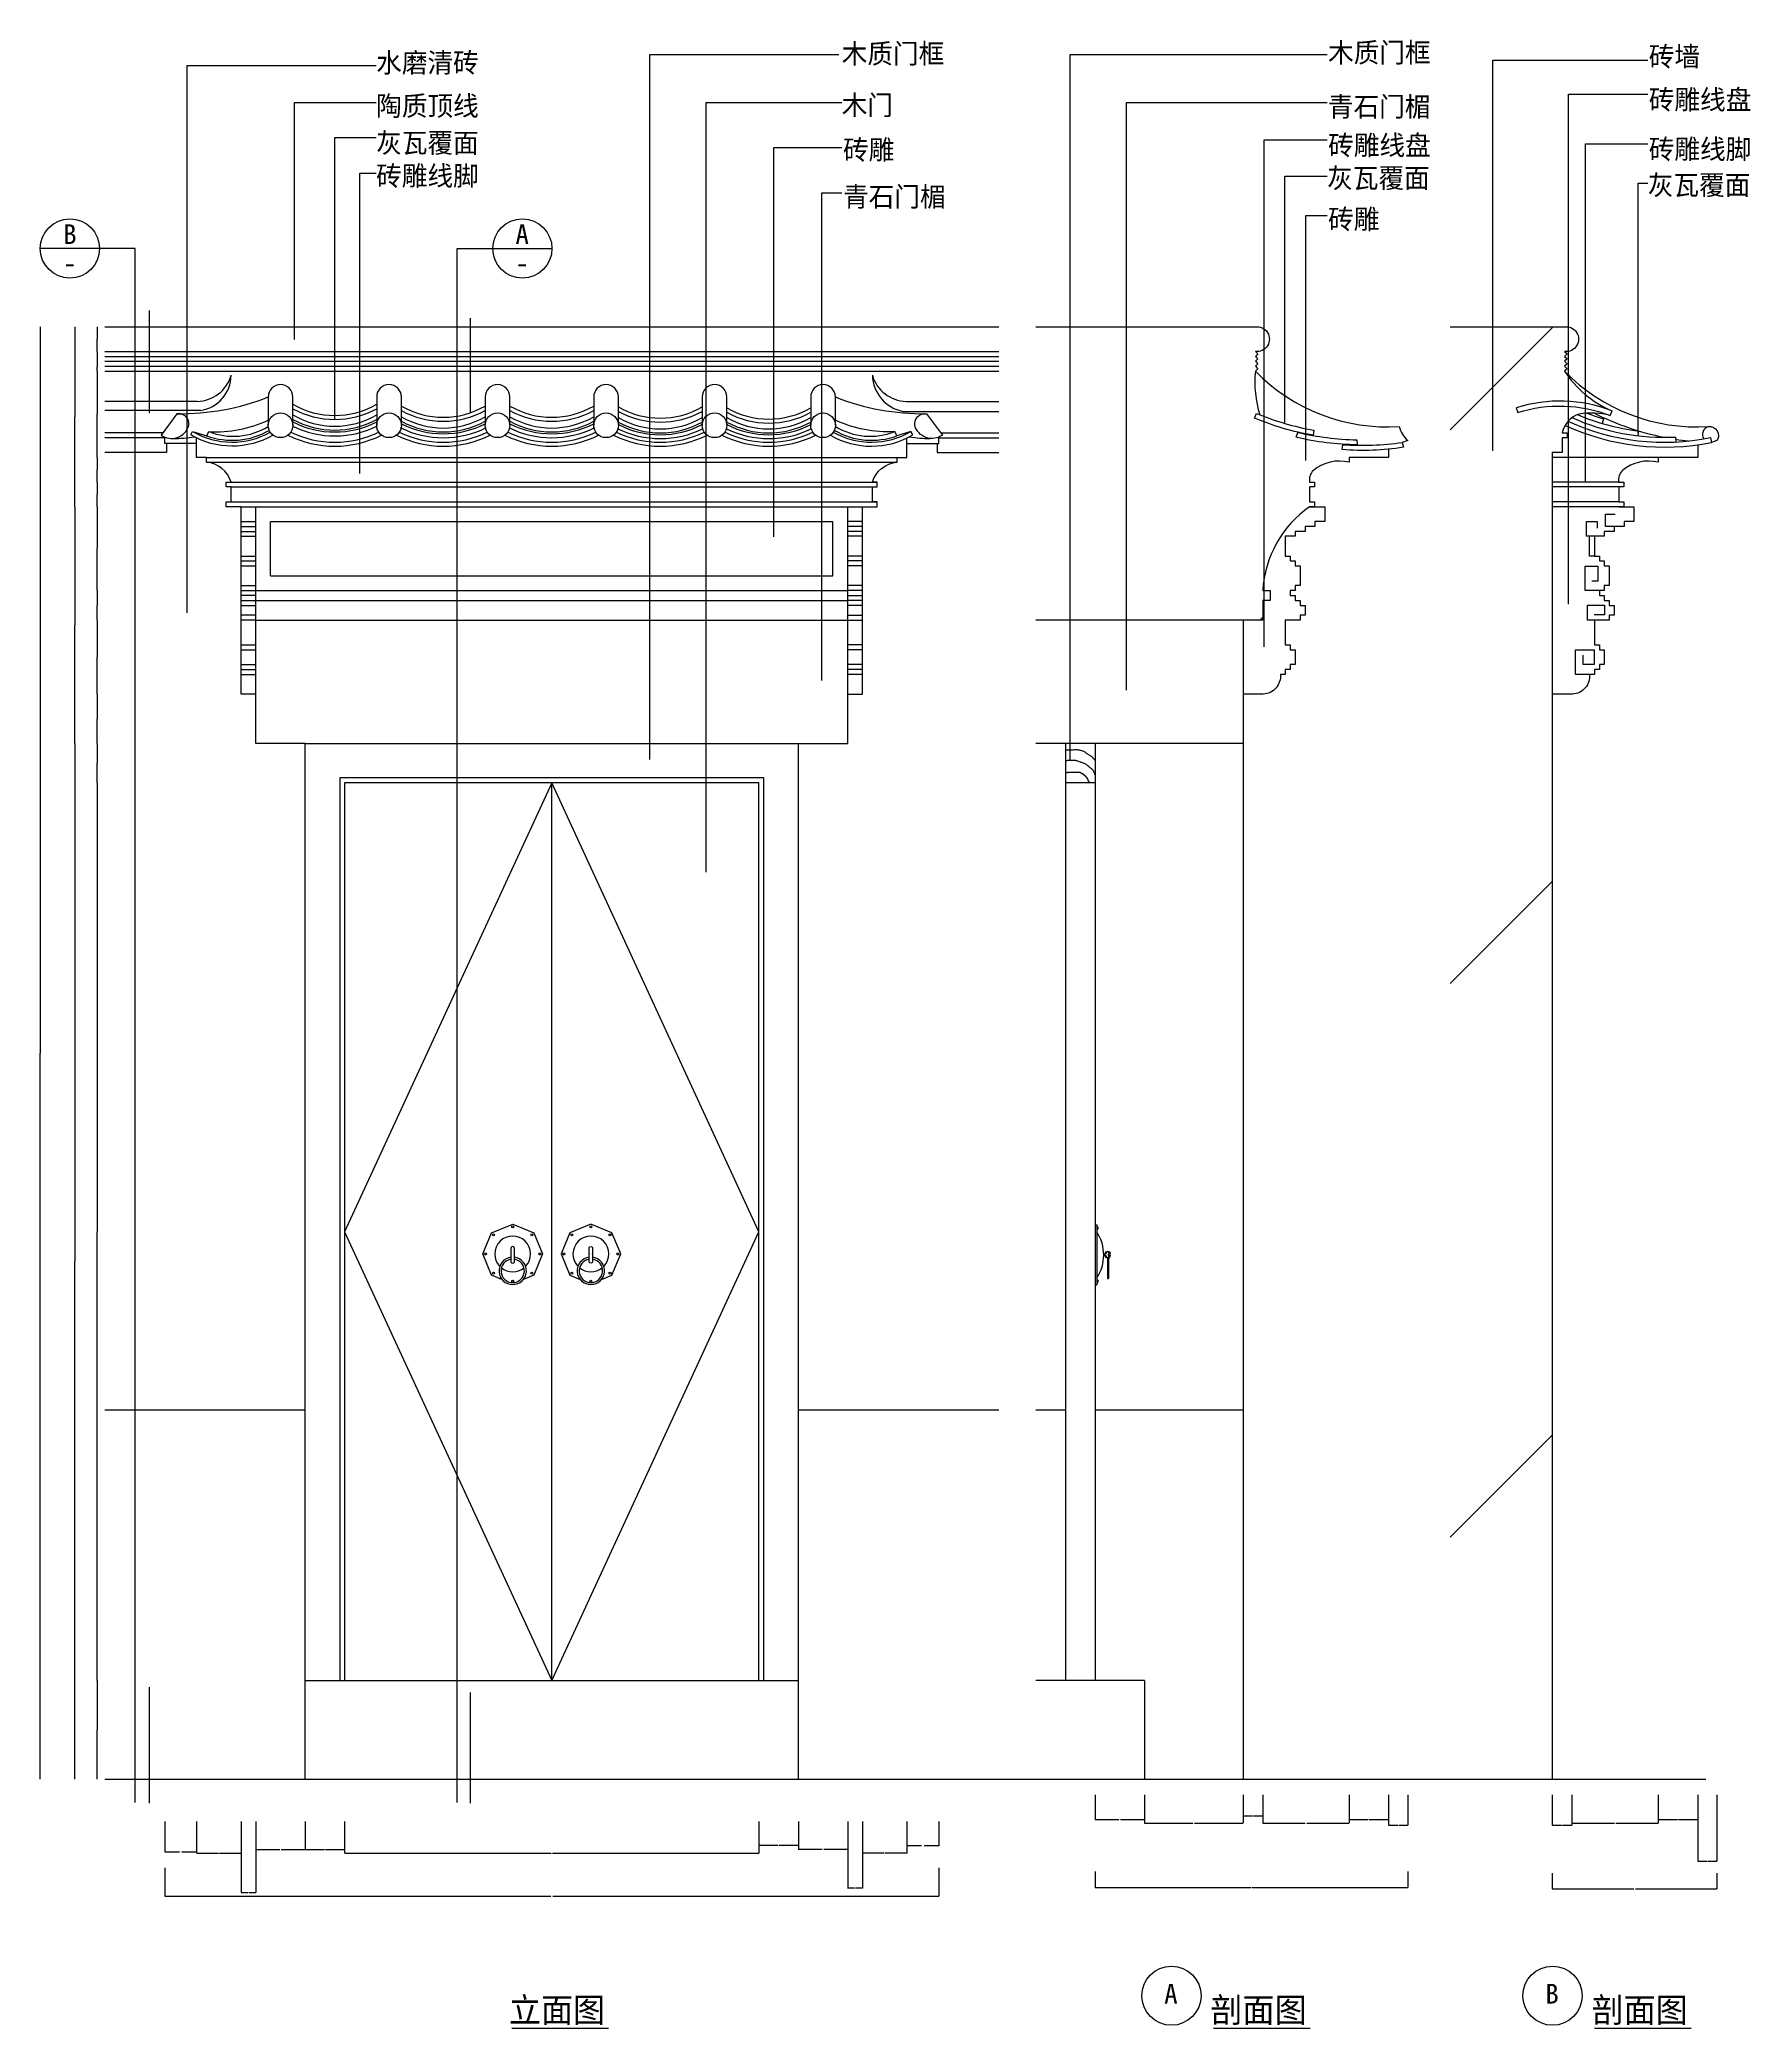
# Model space of a CAD drawing. Header units: metres. Extents: x 38 to 3506, y 780 to 4811.
import ezdxf

# ---------------------------------------------------------------- set-up
doc = ezdxf.new("R2010")
doc.units = ezdxf.units.M
for name, color, linetype in [('2', 2, 'Continuous'), ('3', 3, 'Continuous'), ('4', 4, 'Continuous'), ('7', 7, 'Continuous'), ('BH', 3, 'Continuous'), ('DIM', 3, 'Continuous'), ('TEXT', 3, 'Continuous')]:
    doc.layers.add(name, color=color, linetype=linetype)
doc.dimstyles.get("Standard").update_dxf_attribs({"dimtxt": 2.5, "dimasz": 2.5, "dimexe": 1.25, "dimexo": 0.625, "dimtad": 1, "dimcen": 2.5, "dimazin": 3, "dimtfac": 1, "dimtmove": 0, "dimatfit": 3})

# ---------------------------------------------------------------- blocks, each defined once
blk = doc.blocks.new('*D1')
for p, q in [((2478.01, 1253.3), (2478.01, 1210.47)), ((2518.01, 1253.3), (2518.01, 1210.47)), ((2478.26, 1210.47), (2497.01, 1210.47)), ((2499.01, 1210.47), (2517.76, 1210.47))]:
    blk.add_line(p, q)
at = {"layer": 'Defpoints'}
for p in [(2478.01, 1253.3), (2518.01, 1253.3), (2478.01, 1210.47)]:
    blk.add_point(p, dxfattribs=at)
at = {"layer": '3', "insert": (2498.01, 1210.47), "char_height": 1, "attachment_point": 5}
blk.add_mtext('40', dxfattribs=at)
blk = doc.blocks.new('*D2')
for p, q in [((2178.01, 1098.04), (2178.01, 1065.73)), ((2812.11, 1098.04), (2812.11, 1065.73)), ((2178.26, 1065.73), (2493.56, 1065.73)), ((2496.56, 1065.73), (2811.86, 1065.73))]:
    blk.add_line(p, q)
at = {"layer": 'Defpoints'}
for p in [(2178.01, 1098.04), (2812.11, 1098.04), (2178.01, 1065.73)]:
    blk.add_point(p, dxfattribs=at)
at = {"layer": '3', "insert": (2495.06, 1065.73), "char_height": 1, "attachment_point": 5}
blk.add_mtext('635', dxfattribs=at)
blk = doc.blocks.new('*D3')
for p, q in [((656.48, 1199.44), (656.48, 1135.05)), ((1496.48, 1199.44), (1496.48, 1135.05)), ((656.73, 1135.05), (1074.98, 1135.05)), ((1077.98, 1135.05), (1496.23, 1135.05))]:
    blk.add_line(p, q)
at = {"layer": 'Defpoints'}
for p in [(656.48, 1199.44), (1496.48, 1199.44), (656.48, 1135.05)]:
    blk.add_point(p, dxfattribs=at)
at = {"layer": '3', "insert": (1076.48, 1135.05), "char_height": 1, "attachment_point": 5}
blk.add_mtext('840', dxfattribs=at)
blk = doc.blocks.new('*D4')
for p, q in [((291.76, 1105.05), (291.76, 1047.77)), ((1861.2, 1105.05), (1861.2, 1047.77)), ((292.01, 1047.77), (1074.48, 1047.77)), ((1078.48, 1047.77), (1860.95, 1047.77))]:
    blk.add_line(p, q)
at = {"layer": 'Defpoints'}
for p in [(291.76, 1105.05), (1861.2, 1105.05), (291.76, 1047.77)]:
    blk.add_point(p, dxfattribs=at)
at = {"layer": '3', "insert": (1076.48, 1047.77), "char_height": 1, "attachment_point": 5}
blk.add_mtext('1570', dxfattribs=at)
blk = doc.blocks.new('*D5')
for p, q in [((154.86, 3634.75), (154.86, 3559.75)), ((154.61, 3559.75), (154.36, 3559.75)), ((154.86, 3484.75), (154.86, 3559.75)), ((154.86, 3559.75), (154.86, 3559.75)), ((155.11, 3559.75), (155.36, 3559.75))]:
    blk.add_line(p, q)
at = {"layer": 'Defpoints'}
for p in [(154.86, 3634.75), (154.86, 3559.75), (154.86, 3484.75)]:
    blk.add_point(p, dxfattribs=at)
at = {"layer": 'DIM', "insert": (154.86, 3560.875), "char_height": 1, "attachment_point": 5}
blk.add_mtext('0', dxfattribs=at)
blk = doc.blocks.new('*D6')
for p, q in [((109.29, 3864.75), (109.29, 3624.75)), ((109.04, 3624.75), (108.79, 3624.75)), ((109.29, 3384.75), (109.29, 3624.75)), ((109.29, 3624.75), (109.29, 3624.75)), ((109.54, 3624.75), (109.79, 3624.75))]:
    blk.add_line(p, q)
at = {"layer": 'Defpoints'}
for p in [(109.29, 3864.75), (109.29, 3624.75), (109.29, 3384.75)]:
    blk.add_point(p, dxfattribs=at)
at = {"layer": 'DIM', "insert": (109.29, 3625.875), "char_height": 1, "attachment_point": 5}
blk.add_mtext('0', dxfattribs=at)
blk = doc.blocks.new('*D7')
for p, q in [((38.89, 4229.52), (38.89, 2757.13)), ((38.64, 2757.13), (38.39, 2757.13)), ((38.89, 1284.75), (38.89, 2757.13)), ((38.89, 2757.13), (38.89, 2757.13)), ((39.14, 2757.13), (39.39, 2757.13))]:
    blk.add_line(p, q)
at = {"layer": 'Defpoints'}
for p in [(38.89, 4229.52), (38.89, 2757.13), (38.89, 1284.75)]:
    blk.add_point(p, dxfattribs=at)
at = {"layer": 'DIM', "insert": (38.89, 2758.255), "char_height": 1, "attachment_point": 5}
blk.add_mtext('0', dxfattribs=at)
blk = doc.blocks.new('*D8')
for p, q in [((109.29, 3384.75), (109.29, 2334.75)), ((109.04, 2334.75), (108.79, 2334.75)), ((109.29, 1284.75), (109.29, 2334.75)), ((109.29, 2334.75), (109.29, 2334.75)), ((109.54, 2334.75), (109.79, 2334.75))]:
    blk.add_line(p, q)
at = {"layer": 'Defpoints'}
for p in [(109.29, 3384.75), (109.29, 2334.75), (109.29, 1284.75)]:
    blk.add_point(p, dxfattribs=at)
at = {"layer": 'DIM', "insert": (109.29, 2335.875), "char_height": 1, "attachment_point": 5}
blk.add_mtext('0', dxfattribs=at)
blk = doc.blocks.new('*D9')
for p, q in [((154.86, 3304.75), (154.86, 2394.75)), ((154.61, 2394.75), (154.36, 2394.75)), ((154.86, 1484.75), (154.86, 2394.75)), ((154.86, 2394.75), (154.86, 2394.75)), ((155.11, 2394.75), (155.36, 2394.75))]:
    blk.add_line(p, q)
at = {"layer": 'Defpoints'}
for p in [(154.86, 3304.75), (154.86, 2394.75), (154.86, 1484.75)]:
    blk.add_point(p, dxfattribs=at)
at = {"layer": 'DIM', "insert": (154.86, 2395.875), "char_height": 1, "attachment_point": 5}
blk.add_mtext('0', dxfattribs=at)
blk = doc.blocks.new('*D10')
for p, q in [((154.86, 1484.75), (154.86, 1384.75)), ((154.61, 1384.75), (154.36, 1384.75)), ((154.86, 1284.75), (154.86, 1384.75)), ((154.86, 1384.75), (154.86, 1384.75)), ((155.11, 1384.75), (155.36, 1384.75))]:
    blk.add_line(p, q)
at = {"layer": 'Defpoints'}
for p in [(154.86, 1484.75), (154.86, 1384.75), (154.86, 1284.75)]:
    blk.add_point(p, dxfattribs=at)
at = {"layer": 'DIM', "insert": (154.86, 1385.875), "char_height": 1, "attachment_point": 5}
blk.add_mtext('0', dxfattribs=at)
blk = doc.blocks.new('*D11')
for p, q in [((476.48, 1199.44), (476.48, 1142.55)), ((576.48, 1199.44), (576.48, 1142.55)), ((476.73, 1142.55), (524.98, 1142.55)), ((527.98, 1142.55), (576.23, 1142.55))]:
    blk.add_line(p, q)
at = {"layer": 'Defpoints'}
for p in [(476.48, 1199.44), (576.48, 1199.44), (476.48, 1142.55)]:
    blk.add_point(p, dxfattribs=at)
at = {"layer": '3', "insert": (526.48, 1142.55), "char_height": 1, "attachment_point": 5}
blk.add_mtext('100', dxfattribs=at)
blk = doc.blocks.new('*D12')
for p, q in [((446.48, 1199.44), (446.48, 1055.39)), ((476.48, 1199.44), (476.48, 1055.39)), ((446.73, 1055.39), (460.48, 1055.39)), ((462.48, 1055.39), (476.23, 1055.39))]:
    blk.add_line(p, q)
at = {"layer": 'Defpoints'}
for p in [(446.48, 1199.44), (476.48, 1199.44), (446.48, 1055.39)]:
    blk.add_point(p, dxfattribs=at)
at = {"layer": '3', "insert": (461.48, 1055.39), "char_height": 1, "attachment_point": 5}
blk.add_mtext('30', dxfattribs=at)
blk = doc.blocks.new('*D13')
for p, q in [((356.48, 1199.44), (356.48, 1135.05)), ((446.48, 1199.44), (446.48, 1135.05)), ((356.73, 1135.05), (400.48, 1135.05)), ((402.48, 1135.05), (446.23, 1135.05))]:
    blk.add_line(p, q)
at = {"layer": 'Defpoints'}
for p in [(356.48, 1199.44), (446.48, 1199.44), (356.48, 1135.05)]:
    blk.add_point(p, dxfattribs=at)
at = {"layer": '3', "insert": (401.48, 1135.05), "char_height": 1, "attachment_point": 5}
blk.add_mtext('90', dxfattribs=at)
blk = doc.blocks.new('*D14')
for p, q in [((291.76, 1199.44), (291.76, 1137.89)), ((356.48, 1199.44), (356.48, 1137.89)), ((292.01, 1137.89), (321.62, 1137.89)), ((326.62, 1137.89), (356.23, 1137.89))]:
    blk.add_line(p, q)
at = {"layer": 'Defpoints'}
for p in [(291.76, 1199.44), (356.48, 1199.44), (291.76, 1137.89)]:
    blk.add_point(p, dxfattribs=at)
at = {"layer": '3', "insert": (324.12, 1137.89), "char_height": 1, "attachment_point": 5}
blk.add_mtext('64,72', dxfattribs=at)
blk = doc.blocks.new('*D15')
for p, q in [((576.48, 1199.44), (576.48, 1142.55)), ((656.48, 1199.44), (656.48, 1142.55)), ((576.73, 1142.55), (615.48, 1142.55)), ((617.48, 1142.55), (656.23, 1142.55))]:
    blk.add_line(p, q)
at = {"layer": 'Defpoints'}
for p in [(576.48, 1199.44), (656.48, 1199.44), (576.48, 1142.55)]:
    blk.add_point(p, dxfattribs=at)
at = {"layer": '3', "insert": (616.48, 1142.55), "char_height": 1, "attachment_point": 5}
blk.add_mtext('80', dxfattribs=at)
blk = doc.blocks.new('*D16')
for p, q in [((154.86, 3384.75), (154.86, 3344.75)), ((154.61, 3344.75), (154.36, 3344.75)), ((154.86, 3304.75), (154.86, 3344.75)), ((154.86, 3344.75), (154.86, 3344.75)), ((155.11, 3344.75), (155.36, 3344.75))]:
    blk.add_line(p, q)
at = {"layer": 'Defpoints'}
for p in [(154.86, 3384.75), (154.86, 3344.75), (154.86, 3304.75)]:
    blk.add_point(p, dxfattribs=at)
at = {"layer": 'DIM', "insert": (154.86, 3345.875), "char_height": 1, "attachment_point": 5}
blk.add_mtext('0', dxfattribs=at)
blk = doc.blocks.new('*D17')
for p, q in [((154.86, 3484.75), (154.86, 3434.75)), ((154.61, 3434.75), (154.36, 3434.75)), ((154.86, 3384.75), (154.86, 3434.75)), ((154.86, 3434.75), (154.86, 3434.75)), ((155.11, 3434.75), (155.36, 3434.75))]:
    blk.add_line(p, q)
at = {"layer": 'Defpoints'}
for p in [(154.86, 3484.75), (154.86, 3434.75), (154.86, 3384.75)]:
    blk.add_point(p, dxfattribs=at)
at = {"layer": 'DIM', "insert": (154.86, 3435.875), "char_height": 1, "attachment_point": 5}
blk.add_mtext('0', dxfattribs=at)
blk = doc.blocks.new('*D18')
for p, q in [((109.29, 4229.52), (109.29, 4047.13)), ((109.04, 4047.13), (108.79, 4047.13)), ((109.29, 3864.75), (109.29, 4047.13)), ((109.29, 4047.13), (109.29, 4047.13)), ((109.54, 4047.13), (109.79, 4047.13))]:
    blk.add_line(p, q)
at = {"layer": 'Defpoints'}
for p in [(109.29, 4229.52), (109.29, 4047.13), (109.29, 3864.75)]:
    blk.add_point(p, dxfattribs=at)
at = {"layer": 'DIM', "insert": (109.29, 4048.255), "char_height": 1, "attachment_point": 5}
blk.add_mtext('0', dxfattribs=at)
blk = doc.blocks.new('*D19')
for p, q in [((154.86, 4139.52), (154.86, 4052.13)), ((154.61, 4052.13), (154.36, 4052.13)), ((154.86, 3964.75), (154.86, 4052.13)), ((154.86, 4052.13), (154.86, 4052.13)), ((155.11, 4052.13), (155.36, 4052.13))]:
    blk.add_line(p, q)
at = {"layer": 'Defpoints'}
for p in [(154.86, 4139.52), (154.86, 4052.13), (154.86, 3964.75)]:
    blk.add_point(p, dxfattribs=at)
at = {"layer": 'DIM', "insert": (154.86, 4053.255), "char_height": 1, "attachment_point": 5}
blk.add_mtext('0', dxfattribs=at)
blk = doc.blocks.new('*D20')
for p, q in [((154.86, 3914.75), (154.86, 3889.75)), ((154.61, 3889.75), (154.36, 3889.75)), ((154.86, 3864.75), (154.86, 3889.75)), ((154.86, 3889.75), (154.86, 3889.75)), ((155.11, 3889.75), (155.36, 3889.75))]:
    blk.add_line(p, q)
at = {"layer": 'Defpoints'}
for p in [(154.86, 3914.75), (154.86, 3889.75), (154.86, 3864.75)]:
    blk.add_point(p, dxfattribs=at)
at = {"layer": 'DIM', "insert": (154.86, 3890.875), "char_height": 1, "attachment_point": 5}
blk.add_mtext('0', dxfattribs=at)
blk = doc.blocks.new('*D21')
for p, q in [((154.86, 3964.75), (154.86, 3939.75)), ((154.61, 3939.75), (154.36, 3939.75)), ((154.86, 3914.75), (154.86, 3939.75)), ((154.86, 3939.75), (154.86, 3939.75)), ((155.11, 3939.75), (155.36, 3939.75))]:
    blk.add_line(p, q)
at = {"layer": 'Defpoints'}
for p in [(154.86, 3964.75), (154.86, 3939.75), (154.86, 3914.75)]:
    blk.add_point(p, dxfattribs=at)
at = {"layer": 'DIM', "insert": (154.86, 3940.875), "char_height": 1, "attachment_point": 5}
blk.add_mtext('0', dxfattribs=at)
blk = doc.blocks.new('*D22')
for p, q in [((154.86, 3694.75), (154.86, 3664.75)), ((154.61, 3664.75), (154.36, 3664.75)), ((154.86, 3634.75), (154.86, 3664.75)), ((154.86, 3664.75), (154.86, 3664.75)), ((155.11, 3664.75), (155.36, 3664.75))]:
    blk.add_line(p, q)
at = {"layer": 'Defpoints'}
for p in [(154.86, 3694.75), (154.86, 3664.75), (154.86, 3634.75)]:
    blk.add_point(p, dxfattribs=at)
at = {"layer": 'DIM', "insert": (154.86, 3665.875), "char_height": 1, "attachment_point": 5}
blk.add_mtext('0', dxfattribs=at)
blk = doc.blocks.new('*D23')
for p, q in [((154.86, 3864.75), (154.86, 3779.75)), ((154.61, 3779.75), (154.36, 3779.75)), ((154.86, 3694.75), (154.86, 3779.75)), ((154.86, 3779.75), (154.86, 3779.75)), ((155.11, 3779.75), (155.36, 3779.75))]:
    blk.add_line(p, q)
at = {"layer": 'Defpoints'}
for p in [(154.86, 3864.75), (154.86, 3779.75), (154.86, 3694.75)]:
    blk.add_point(p, dxfattribs=at)
at = {"layer": 'DIM', "insert": (154.86, 3780.875), "char_height": 1, "attachment_point": 5}
blk.add_mtext('0', dxfattribs=at)
blk = doc.blocks.new('*D24')
for p, q in [((154.61, 4204.52), (154.36, 4204.52)), ((154.86, 4229.52), (154.86, 4204.52)), ((154.86, 4179.52), (154.86, 4204.52)), ((154.86, 4204.52), (154.86, 4204.52)), ((155.11, 4204.52), (155.36, 4204.52))]:
    blk.add_line(p, q)
at = {"layer": 'Defpoints'}
for p in [(154.86, 4229.52), (154.86, 4204.52), (154.86, 4179.52)]:
    blk.add_point(p, dxfattribs=at)
at = {"layer": 'DIM', "insert": (154.86, 4205.645), "char_height": 1, "attachment_point": 5}
blk.add_mtext('0', dxfattribs=at)
blk = doc.blocks.new('*D25')
for p, q in [((154.86, 4179.52), (154.86, 4148.44)), ((154.61, 4148.44), (154.36, 4148.44)), ((154.86, 4139.52), (154.86, 4148.44)), ((154.86, 4148.44), (154.86, 4148.44)), ((155.11, 4148.44), (155.36, 4148.44))]:
    blk.add_line(p, q)
at = {"layer": 'Defpoints'}
for p in [(154.86, 4179.52), (154.86, 4148.44), (154.86, 4139.52)]:
    blk.add_point(p, dxfattribs=at)
at = {"layer": 'DIM', "insert": (154.86, 4149.565), "char_height": 1, "attachment_point": 5}
blk.add_mtext('0', dxfattribs=at)
blk = doc.blocks.new('*D26')
for p, q in [((1576.48, 1199.44), (1576.48, 1142.55)), ((1676.48, 1199.44), (1676.48, 1142.55)), ((1624.98, 1142.55), (1576.23, 1142.55)), ((1676.73, 1142.55), (1627.98, 1142.55))]:
    blk.add_line(p, q)
at = {"layer": 'Defpoints'}
for p in [(1576.48, 1199.44), (1676.48, 1199.44), (1676.48, 1142.55)]:
    blk.add_point(p, dxfattribs=at)
at = {"layer": '3', "insert": (1626.48, 1142.55), "char_height": 1, "attachment_point": 5}
blk.add_mtext('100', dxfattribs=at)
blk = doc.blocks.new('*D27')
for p, q in [((1496.48, 1199.44), (1496.48, 1151.36)), ((1576.48, 1199.44), (1576.48, 1151.36)), ((1496.73, 1151.36), (1535.48, 1151.36)), ((1537.48, 1151.36), (1576.23, 1151.36))]:
    blk.add_line(p, q)
at = {"layer": 'Defpoints'}
for p in [(1496.48, 1199.44), (1576.48, 1199.44), (1496.48, 1151.36)]:
    blk.add_point(p, dxfattribs=at)
at = {"layer": '3', "insert": (1536.48, 1151.36), "char_height": 1, "attachment_point": 5}
blk.add_mtext('80', dxfattribs=at)
blk = doc.blocks.new('*D28')
for p, q in [((1796.48, 1199.44), (1796.48, 1149.67)), ((1861.2, 1199.44), (1861.2, 1149.67)), ((1826.34, 1149.67), (1796.23, 1149.67)), ((1861.45, 1149.67), (1831.34, 1149.67))]:
    blk.add_line(p, q)
at = {"layer": 'Defpoints'}
for p in [(1796.48, 1199.44), (1861.2, 1199.44), (1861.2, 1149.67)]:
    blk.add_point(p, dxfattribs=at)
at = {"layer": '3', "insert": (1828.84, 1149.67), "char_height": 1, "attachment_point": 5}
blk.add_mtext('64,72', dxfattribs=at)
blk = doc.blocks.new('*D29')
for p, q in [((1706.48, 1199.44), (1706.48, 1135.05)), ((1796.48, 1199.44), (1796.48, 1135.05)), ((1750.48, 1135.05), (1706.23, 1135.05)), ((1796.73, 1135.05), (1752.48, 1135.05))]:
    blk.add_line(p, q)
at = {"layer": 'Defpoints'}
for p in [(1706.48, 1199.44), (1796.48, 1199.44), (1796.48, 1135.05)]:
    blk.add_point(p, dxfattribs=at)
at = {"layer": '3', "insert": (1751.48, 1135.05), "char_height": 1, "attachment_point": 5}
blk.add_mtext('90', dxfattribs=at)
blk = doc.blocks.new('*D30')
for p, q in [((1676.48, 1199.44), (1676.48, 1063.81)), ((1706.48, 1199.44), (1706.48, 1063.81)), ((1690.48, 1063.81), (1676.23, 1063.81)), ((1706.73, 1063.81), (1692.48, 1063.81))]:
    blk.add_line(p, q)
at = {"layer": 'Defpoints'}
for p in [(1676.48, 1199.44), (1706.48, 1199.44), (1706.48, 1063.81)]:
    blk.add_point(p, dxfattribs=at)
at = {"layer": '3', "insert": (1691.48, 1063.81), "char_height": 1, "attachment_point": 5}
blk.add_mtext('30', dxfattribs=at)
blk = doc.blocks.new('*D31')
for p, q in [((2278.01, 1253.3), (2278.01, 1195.99)), ((2478.01, 1253.3), (2478.01, 1195.99)), ((2278.26, 1195.99), (2376.51, 1195.99)), ((2379.51, 1195.99), (2477.76, 1195.99))]:
    blk.add_line(p, q)
at = {"layer": 'Defpoints'}
for p in [(2278.01, 1253.3), (2478.01, 1253.3), (2278.01, 1195.99)]:
    blk.add_point(p, dxfattribs=at)
at = {"layer": '3', "insert": (2378.01, 1195.99), "char_height": 1, "attachment_point": 5}
blk.add_mtext('200', dxfattribs=at)
blk = doc.blocks.new('*D32')
for p, q in [((2178.01, 1253.3), (2178.01, 1203.49)), ((2278.01, 1253.3), (2278.01, 1203.49)), ((2178.26, 1203.49), (2226.51, 1203.49)), ((2229.51, 1203.49), (2277.76, 1203.49))]:
    blk.add_line(p, q)
at = {"layer": 'Defpoints'}
for p in [(2178.01, 1253.3), (2278.01, 1253.3), (2178.01, 1203.49)]:
    blk.add_point(p, dxfattribs=at)
at = {"layer": '3', "insert": (2228.01, 1203.49), "char_height": 1, "attachment_point": 5}
blk.add_mtext('100', dxfattribs=at)
blk = doc.blocks.new('*D33')
for p, q in [((3399.84, 1253.3), (3399.84, 1118.52)), ((3438.94, 1253.3), (3438.94, 1118.52)), ((3400.09, 1118.52), (3418.39, 1118.52)), ((3420.39, 1118.52), (3438.69, 1118.52))]:
    blk.add_line(p, q)
at = {"layer": 'Defpoints'}
for p in [(3399.84, 1253.3), (3438.94, 1253.3), (3399.84, 1118.52)]:
    blk.add_point(p, dxfattribs=at)
at = {"layer": '3', "insert": (3419.39, 1118.52), "char_height": 1, "attachment_point": 5}
blk.add_mtext('40', dxfattribs=at)
blk = doc.blocks.new('*D34')
for p, q in [((3104.84, 1094.37), (3104.84, 1062.57)), ((3438.94, 1094.37), (3438.94, 1062.57)), ((3105.09, 1062.57), (3270.39, 1062.57)), ((3273.39, 1062.57), (3438.69, 1062.57))]:
    blk.add_line(p, q)
at = {"layer": 'Defpoints'}
for p in [(3104.84, 1094.37), (3438.94, 1094.37), (3104.84, 1062.57)]:
    blk.add_point(p, dxfattribs=at)
at = {"layer": '3', "insert": (3271.89, 1062.57), "char_height": 1, "attachment_point": 5}
blk.add_mtext('335', dxfattribs=at)
blk = doc.blocks.new('*D35')
for p, q in [((2693.01, 1253.3), (2693.01, 1203.49)), ((2773.01, 1253.3), (2773.01, 1203.49)), ((2693.26, 1203.49), (2732.01, 1203.49)), ((2734.01, 1203.49), (2772.76, 1203.49))]:
    blk.add_line(p, q)
at = {"layer": 'Defpoints'}
for p in [(2693.01, 1253.3), (2773.01, 1253.3), (2693.01, 1203.49)]:
    blk.add_point(p, dxfattribs=at)
at = {"layer": '3', "insert": (2733.01, 1203.49), "char_height": 1, "attachment_point": 5}
blk.add_mtext('80', dxfattribs=at)
blk = doc.blocks.new('*D36')
for p, q in [((2518.01, 1253.3), (2518.01, 1195.99)), ((2693.01, 1253.3), (2693.01, 1195.99)), ((2518.26, 1195.99), (2604.01, 1195.99)), ((2607.01, 1195.99), (2692.76, 1195.99))]:
    blk.add_line(p, q)
at = {"layer": 'Defpoints'}
for p in [(2518.01, 1253.3), (2693.01, 1253.3), (2518.01, 1195.99)]:
    blk.add_point(p, dxfattribs=at)
at = {"layer": '3', "insert": (2605.51, 1195.99), "char_height": 1, "attachment_point": 5}
blk.add_mtext('175', dxfattribs=at)
blk = doc.blocks.new('*D37')
for p, q in [((2773.01, 1253.3), (2773.01, 1191.99)), ((2812.11, 1253.3), (2812.11, 1191.99)), ((2773.26, 1191.99), (2791.56, 1191.99)), ((2793.56, 1191.99), (2811.86, 1191.99))]:
    blk.add_line(p, q)
at = {"layer": 'Defpoints'}
for p in [(2773.01, 1253.3), (2812.11, 1253.3), (2773.01, 1191.99)]:
    blk.add_point(p, dxfattribs=at)
at = {"layer": '3', "insert": (2792.56, 1191.99), "char_height": 1, "attachment_point": 5}
blk.add_mtext('40', dxfattribs=at)
blk = doc.blocks.new('*D38')
for p, q in [((3144.84, 1253.3), (3144.84, 1195.99)), ((3319.84, 1253.3), (3319.84, 1195.99)), ((3145.09, 1195.99), (3230.84, 1195.99)), ((3233.84, 1195.99), (3319.59, 1195.99))]:
    blk.add_line(p, q)
at = {"layer": 'Defpoints'}
for p in [(3144.84, 1253.3), (3319.84, 1253.3), (3144.84, 1195.99)]:
    blk.add_point(p, dxfattribs=at)
at = {"layer": '3', "insert": (3232.34, 1195.99), "char_height": 1, "attachment_point": 5}
blk.add_mtext('175', dxfattribs=at)
blk = doc.blocks.new('*D39')
for p, q in [((3104.84, 1253.3), (3104.84, 1191.99)), ((3144.84, 1253.3), (3144.84, 1191.99)), ((3105.09, 1191.99), (3123.84, 1191.99)), ((3125.84, 1191.99), (3144.59, 1191.99))]:
    blk.add_line(p, q)
at = {"layer": 'Defpoints'}
for p in [(3104.84, 1253.3), (3144.84, 1253.3), (3104.84, 1191.99)]:
    blk.add_point(p, dxfattribs=at)
at = {"layer": '3', "insert": (3124.84, 1191.99), "char_height": 1, "attachment_point": 5}
blk.add_mtext('40', dxfattribs=at)
blk = doc.blocks.new('*D40')
for p, q in [((3319.84, 1253.3), (3319.84, 1203.49)), ((3399.84, 1253.3), (3399.84, 1203.49)), ((3320.09, 1203.49), (3358.84, 1203.49)), ((3360.84, 1203.49), (3399.59, 1203.49))]:
    blk.add_line(p, q)
at = {"layer": 'Defpoints'}
for p in [(3319.84, 1253.3), (3399.84, 1253.3), (3319.84, 1203.49)]:
    blk.add_point(p, dxfattribs=at)
at = {"layer": '3', "insert": (3359.84, 1203.49), "char_height": 1, "attachment_point": 5}
blk.add_mtext('80', dxfattribs=at)

msp = doc.modelspace()

# ---------------------------------------------------------------- hatches: boundary and pattern name
at = {"layer": 'BH'}
h = msp.add_hatch(dxfattribs=at)
h.set_pattern_fill('ANSI31', scale=250)
h.paths.add_polyline_path([(2500.96, 4044.56), (2505.39, 4053.52), (2512.03, 4050.82, -0.1), (2503.01, 4139.52), (2508.01, 4144.52), (2503.01, 4149.52), (2508.01, 4154.52), (2503.01, 4159.52), (2508.01, 4164.52), (2503.01, 4169.52), (2508.01, 4174.52), (2503.01, 4179.52, 1.14), (2503.01, 4229.52), (2058.22, 4229.52), (2058.22, 3634.75), (2478.01, 3634.75), (2518.01, 3634.75), (2518.01, 3674.75), (2533.01, 3674.75), (2533.01, 3694.75), (2518.01, 3694.75, -0.23), (2613.01, 3864.75), (2623.01, 3864.75), (2623.01, 3874.75), (2613.01, 3874.75), (2613.01, 3904.75), (2623.01, 3904.75), (2623.01, 3914.75), (2613.01, 3914.75, -0.26), (2620.71, 3938.28, -0.24), (2693.01, 3954.75), (2693.01, 3964.75), (2773.01, 3964.75), (2773.01, 3981.53, -0.04), (2678.73, 3980.48), (2680.1, 3990.38), (2680.17, 3991.44, -0.04), (2585.99, 4005.7), (2588.95, 4015.25), (2589.15, 4016.12, -0.04)])
h = msp.add_hatch(dxfattribs=at)
h.set_pattern_fill('ANSI31', scale=250)
h.paths.add_polyline_path([(3104.84, 3974.65), (3124.84, 3974.65), (3124.84, 4004.65), (3134.84, 4004.65), (3134.84, 4014.65), (3124.84, 4014.65, -0.27), (3159.52, 4052.54, -0.11), (3222.44, 4049.68, 0.17), (3035, 4055.84), (3032.09, 4065.41, -0.17), (3225.66, 4059.15, -0.15), (3129.84, 4139.52), (3134.84, 4144.52), (3129.84, 4149.52), (3134.84, 4154.52), (3129.84, 4159.52), (3134.84, 4164.52), (3129.84, 4169.52), (3134.84, 4174.52), (3129.84, 4179.52, 1.14), (3129.84, 4229.52), (2898.03, 4229.52), (2898.03, 1284.75), (3104.84, 1284.75)])
h = msp.add_hatch(dxfattribs=at)
h.set_pattern_fill('AR-BRSTD', scale=30)
h.paths.add_polyline_path([(231.68, 3974.65), (170.16, 3974.65), (170.16, 1284.75), (231.68, 1284.75)])
h.paths.add_polyline_path([(576.48, 3384.75), (476.48, 3384.75), (476.48, 3484.75), (446.48, 3484.75), (446.48, 3864.75), (416.48, 3864.75), (416.48, 3874.75), (426.48, 3874.75), (426.48, 3904.75), (416.48, 3904.75), (416.48, 3914.75), (426.48, 3914.75, 0.31), (376.48, 3954.75), (376.48, 3964.75), (356.48, 3964.75), (356.48, 3993.21), (295.43, 3993.21), (295.43, 3974.65), (231.68, 3974.65), (231.68, 1284.75), (576.48, 1284.75)])
h.paths.add_polyline_path([(1982.8, 3974.65), (1857.54, 3974.65), (1857.54, 3993.21), (1796.48, 3993.21), (1796.48, 3964.75), (1776.48, 3964.75), (1776.48, 3954.75, 0.31), (1726.48, 3914.75), (1736.48, 3914.75), (1736.48, 3904.75), (1726.48, 3904.75), (1726.48, 3874.75), (1736.48, 3874.75), (1736.48, 3864.75), (1706.48, 3864.75), (1706.48, 3484.75), (1676.48, 3484.75), (1676.48, 3384.75), (1576.48, 3384.75), (1576.48, 1284.75), (1982.8, 1284.75)])
h = msp.add_hatch(dxfattribs=at)
h.set_pattern_fill('ANSI33', scale=200)
h.paths.add_polyline_path([(2478.01, 3634.75), (2058.22, 3634.75), (2058.22, 3384.75), (2118.01, 3384.75), (2478.01, 3384.75)])
h = msp.add_hatch(dxfattribs=at)
h.set_pattern_fill('AR-BRSTD', scale=30)
h.paths.add_polyline_path([(2478.01, 3384.75), (2178.01, 3384.75), (2178.01, 1484.75), (2278.01, 1484.75), (2278.01, 1284.75), (2478.01, 1284.75)])
h.paths.add_polyline_path([(2118.01, 3384.75), (2058.22, 3384.75), (2058.22, 1484.75), (2118.01, 1484.75)])

# ---------------------------------------------------------------- linework, layer by layer
at = {"layer": '2'}
msp.add_line((170.16, 1284.75), (3416.04, 1284.75), dxfattribs=at)
at = {"layer": '3'}
for p, q in [((170.16, 4169.52), (1982.8, 4169.52)), ((170.16, 4159.52), (1982.8, 4159.52)), ((170.16, 4149.52), (1982.8, 4149.52)), ((3208.88, 4043.11), (3206.08, 4033.51)), ((291.76, 4004.65), (170.16, 4004.65)), ((1861.2, 4004.65), (1982.8, 4004.65)), ((2588.95, 4015.25), (2589.15, 4016.12)), ((2680.1, 3990.38), (2680.17, 3991.44)), ((3279.79, 4018.56), (3278.62, 4008.62)), ((3355.06, 4006.02), (3355.55, 3996.03)), ((3425.65, 4004.75), (3427.62, 3994.95)), ((376.48, 3964.75), (1796.48, 3964.75)), ((376.48, 3954.75), (1776.48, 3954.75)), ((3319.84, 3964.75), (3104.84, 3964.75)), ((426.48, 3914.75), (1736.48, 3914.75)), ((3239.84, 3914.75), (3104.84, 3914.75)), ((426.48, 3904.75), (1736.48, 3904.75)), ((426.48, 3874.75), (1736.48, 3874.75)), ((3239.84, 3904.75), (3104.84, 3904.75)), ((3239.84, 3874.75), (3104.84, 3874.75)), ((446.48, 3834.75), (476.48, 3834.75)), ((506.48, 3834.75), (1646.48, 3834.75)), ((506.48, 3724.75), (506.48, 3834.75)), ((1646.48, 3724.75), (1646.48, 3834.75)), ((1706.48, 3834.75), (1676.48, 3834.75)), ((3239.84, 3864.75), (3104.84, 3864.75)), ((3174.47, 3834.78), (3196.09, 3834.78)), ((3174.47, 3804.75), (3174.47, 3834.78)), ((3196.09, 3834.78), (3196.09, 3821.04)), ((3212.79, 3824.75), (3212.79, 3849.51)), ((3212.79, 3849.51), (3232.44, 3849.51)), ((446.48, 3824.75), (476.48, 3824.75)), ((446.48, 3814.75), (476.48, 3814.75)), ((446.48, 3804.75), (476.48, 3804.75)), ((1706.48, 3824.75), (1676.48, 3824.75)), ((1706.48, 3814.75), (1676.48, 3814.75)), ((1706.48, 3804.75), (1676.48, 3804.75)), ((3190.52, 3804.75), (3174.47, 3804.75)), ((3180.37, 3764.75), (3180.37, 3804.75)), ((3230.52, 3824.75), (3212.79, 3824.75)), ((446.48, 3764.75), (476.48, 3764.75)), ((446.48, 3754.75), (476.48, 3754.75)), ((1706.48, 3764.75), (1676.48, 3764.75)), ((1706.48, 3754.75), (1676.48, 3754.75)), ((3190.52, 3764.75), (3180.37, 3764.75)), ((446.48, 3744.75), (476.48, 3744.75)), ((506.48, 3724.75), (1646.48, 3724.75)), ((1706.48, 3744.75), (1676.48, 3744.75)), ((3171.52, 3744.45), (3197.07, 3744.45)), ((3171.52, 3694.75), (3171.52, 3744.45)), ((3197.07, 3714.01), (3185.28, 3714.01)), ((3197.07, 3744.45), (3197.07, 3714.01)), ((446.48, 3704.75), (476.48, 3704.75)), ((446.48, 3694.75), (476.48, 3694.75)), ((476.48, 3684.75), (446.48, 3684.75)), ((446.48, 3674.75), (476.48, 3674.75)), ((476.48, 3694.75), (1676.48, 3694.75)), ((476.48, 3674.75), (1676.48, 3674.75)), ((1706.48, 3704.75), (1676.48, 3704.75)), ((1706.48, 3694.75), (1676.48, 3694.75)), ((1676.48, 3684.75), (1706.48, 3684.75)), ((1706.48, 3674.75), (1676.48, 3674.75)), ((3200.52, 3694.75), (3171.52, 3694.75)), ((446.48, 3664.75), (476.48, 3664.75)), ((476.48, 3644.75), (446.48, 3644.75)), ((476.48, 3634.75), (446.48, 3634.75)), ((1706.48, 3664.75), (1676.48, 3664.75)), ((1676.48, 3644.75), (1706.48, 3644.75)), ((1676.48, 3634.75), (1706.48, 3634.75)), ((3176.44, 3664.92), (3210.82, 3664.92)), ((3176.44, 3634.75), (3176.44, 3664.92)), ((3190.52, 3634.75), (3176.44, 3634.75)), ((3210.82, 3645.28), (3190.19, 3645.28)), ((3210.82, 3664.92), (3210.82, 3645.28)), ((446.48, 3584.75), (476.48, 3584.75)), ((446.48, 3574.75), (476.48, 3574.75)), ((1706.48, 3584.75), (1676.48, 3584.75)), ((1706.48, 3574.75), (1676.48, 3574.75)), ((3151.88, 3524.75), (3151.88, 3574.59)), ((3151.88, 3574.59), (3190.19, 3574.59)), ((3167.59, 3545.13), (3167.59, 3563.79)), ((3190.19, 3574.59), (3190.19, 3545.13)), ((446.48, 3544.75), (476.48, 3544.75)), ((446.48, 3534.75), (476.48, 3534.75)), ((446.48, 3524.75), (476.48, 3524.75)), ((1706.48, 3544.75), (1676.48, 3544.75)), ((1706.48, 3534.75), (1676.48, 3534.75)), ((1706.48, 3524.75), (1676.48, 3524.75)), ((3180.52, 3524.75), (3151.88, 3524.75)), ((3190.19, 3545.13), (3167.59, 3545.13)), ((1076.48, 3304.75), (656.48, 2394.75)), ((1496.48, 2394.75), (1076.48, 3304.75)), ((656.48, 2394.75), (1076.48, 1484.75)), ((1076.48, 1484.75), (1496.48, 2394.75))]:
    msp.add_line(p, q, dxfattribs=at)
for points in [[(3225.66, 4059.15, 0.17), (3032.09, 4065.41), (3035, 4055.84, -0.17), (3222.14, 4049.79)], [(2195.58, 2347.7, -0.48), (2200.36, 2345.02, 1.29), (2205.54, 2347.56, -0.46), (2205.55, 2348.94, 1.26), (2200.36, 2351.69, -0.48), (2195.57, 2349.03)]]:
    msp.add_lwpolyline(points, format="xyb", dxfattribs=at)
for centre in [(958.41, 2388.56), (997.2, 2404.63), (1035.99, 2388.56), (1116.97, 2388.56), (1155.76, 2404.63), (1194.56, 2388.56), (942.34, 2349.77), (1052.06, 2349.77), (1100.9, 2349.77), (1210.63, 2349.77), (958.41, 2310.98), (1035.99, 2310.98), (1116.97, 2310.98), (1194.56, 2310.98), (997.2, 2294.91), (1155.76, 2294.91)]:
    msp.add_circle(centre, 2.02, dxfattribs=at)
for centre, radius, start, end in [((636.48, 4219.23), 177.58, 241.4, 298.6), ((636.48, 4197.5), 177.58, 241.4, 298.6), ((636.48, 4197.5), 169.58, 239.92, 300.08), ((636.48, 4203.8), 187.58, 243.06, 296.94), ((856.48, 4215.61), 177.58, 241.4, 298.6), ((856.48, 4193.88), 177.58, 241.4, 298.6), ((856.48, 4193.88), 169.58, 239.92, 300.08), ((856.48, 4200.18), 187.58, 243.06, 296.94), ((1076.48, 4215.61), 177.58, 241.4, 298.6), ((1076.48, 4193.88), 177.58, 241.4, 298.6), ((1076.48, 4193.88), 169.58, 239.92, 300.08), ((1076.48, 4200.18), 187.58, 243.06, 296.94), ((1296.48, 4213.8), 177.58, 241.4, 298.6), ((1296.48, 4192.07), 177.58, 241.4, 298.6), ((1296.48, 4192.07), 169.58, 239.92, 300.08), ((1516.48, 4211.99), 177.58, 241.4, 298.6), ((1516.48, 4192.07), 177.58, 241.4, 298.6), ((1516.48, 4192.07), 169.58, 239.92, 300.08), ((3332.51, 4467.44), 471.97, 245.5, 281.38), ((3332.51, 4467.44), 461.97, 246.02, 272.8), ((3332.51, 4467.44), 451.97, 247.01, 263.3), ((3332.51, 4467.44), 441.97, 249.12, 253.76), ((428.46, 4148.7), 149.34, 249.67, 300.15), ((636.48, 4201.04), 205.58, 244.28, 295.72), ((636.48, 4203.8), 195.58, 244.21, 296.41), ((856.48, 4201.04), 205.58, 244.28, 295.72), ((856.48, 4200.18), 195.58, 243.54, 296.41), ((1076.48, 4201.04), 205.58, 244.28, 295.72), ((1076.48, 4200.18), 195.58, 243.54, 296.41), ((1296.48, 4201.04), 205.58, 244.28, 295.72), ((1296.48, 4198.36), 195.58, 243.54, 296.41), ((1296.48, 4198.36), 187.58, 243.06, 296.94), ((1516.48, 4201.04), 205.58, 244.28, 295.72), ((1516.48, 4198.36), 195.58, 243.54, 296.41), ((1516.48, 4198.36), 187.58, 243.06, 296.94), ((1724.5, 4148.7), 149.34, 239.85, 290.33), ((3332.51, 4467.44), 481.97, 245.28, 281.38)]:
    msp.add_arc(centre, radius, start, end, dxfattribs=at)
at = {"layer": '4'}
for p, q in [((170.16, 4229.52), (1982.8, 4229.52)), ((170.16, 4179.52), (1982.8, 4179.52)), ((2478.01, 3634.75), (2058.22, 3634.75)), ((2118.01, 3384.75), (2058.22, 3384.75)), ((2178.01, 3384.75), (2178.01, 1484.75)), ((1076.48, 1484.75), (1076.48, 3304.75)), ((2178.01, 3304.75), (2118.01, 3304.75)), ((2178.01, 2409.05), (2181.84, 2409.05)), ((2178.01, 2409.05), (2178.01, 2287.44)), ((2181.84, 2409.05), (2181.84, 2287.44)), ((2202.92, 2341.24), (2202.92, 2300.18)), ((2205.31, 2341.42), (2205.31, 2300.21)), ((2202.92, 2300.18), (2205.31, 2300.18)), ((2178.01, 2287.44), (2181.84, 2287.44)), ((576.48, 1484.75), (1576.48, 1484.75)), ((2278.01, 1484.75), (2278.01, 1284.75))]:
    msp.add_line(p, q, dxfattribs=at)
for points in [[(2058.22, 4229.52), (2503.01, 4229.52, -1.14), (2503.01, 4179.52), (2508.01, 4174.52), (2503.01, 4169.52), (2508.01, 4164.52), (2503.01, 4159.52), (2508.01, 4154.52), (2503.01, 4149.52), (2508.01, 4144.52), (2503.01, 4139.52, 0.1), (2512.03, 4050.82)], [(2898.03, 4229.52), (3129.84, 4229.52, -1.14), (3129.84, 4179.52), (3134.84, 4174.52), (3129.84, 4169.52), (3134.84, 4164.52), (3129.84, 4159.52), (3134.84, 4154.52), (3129.84, 4149.52), (3134.84, 4144.52), (3129.84, 4139.52, 0.15), (3225.66, 4059.15), (3222.5, 4049.66, 0.11), (3159.52, 4052.54, 0.27), (3124.84, 4014.65), (3134.84, 4014.65), (3134.84, 4004.65), (3124.84, 4004.65), (3124.84, 3974.65), (3104.84, 3974.65), (3104.84, 1284.75)], [(551.48, 4029.75), (551.48, 4087.18, 1), (501.48, 4087.18), (501.48, 4029.75)], [(771.48, 4029.75), (771.48, 4087.18, 1), (721.48, 4087.18), (721.48, 4029.75)], [(991.48, 4029.75), (991.48, 4087.18, 1), (941.48, 4087.18), (941.48, 4029.75)], [(1211.48, 4029.75), (1211.48, 4087.18, 1), (1161.48, 4087.18), (1161.48, 4029.75)], [(1431.48, 4029.75), (1431.48, 4087.18, 1), (1381.48, 4087.18), (1381.48, 4029.75)], [(1651.48, 4029.75), (1651.48, 4087.18, 1), (1601.48, 4087.18), (1601.48, 4029.75)], [(511.48, 4009.75, -0.27), (344.76, 4010.16), (348.32, 4017.32), (377.03, 4008.53), (381.21, 4016.94, 0.12), (501.48, 4040.04, 0.12)], [(1641.48, 4009.75, 0.27), (1808.2, 4010.16), (1804.64, 4017.32), (1775.93, 4008.53), (1771.75, 4016.94, -0.12), (1651.48, 4040.04, -0.12)], [(576.48, 1284.75), (576.48, 3384.75), (476.48, 3384.75), (476.48, 3484.75), (446.48, 3484.75), (446.48, 3864.75), (416.48, 3864.75), (416.48, 3874.75), (426.48, 3874.75), (426.48, 3904.75), (416.48, 3904.75), (416.48, 3914.75), (426.48, 3914.75, 0.31), (376.48, 3954.75), (376.48, 3964.75), (356.48, 3964.75), (356.48, 4003.97)], [(1576.48, 1284.75), (1576.48, 3384.75), (1676.48, 3384.75), (1676.48, 3484.75), (1706.48, 3484.75), (1706.48, 3864.75), (1736.48, 3864.75), (1736.48, 3874.75), (1726.48, 3874.75), (1726.48, 3904.75), (1736.48, 3904.75), (1736.48, 3914.75), (1726.48, 3914.75, -0.31), (1776.48, 3954.75), (1776.48, 3964.75), (1796.48, 3964.75), (1796.48, 4003.97)], [(2773.01, 3981.53), (2773.01, 3964.75), (2693.01, 3964.75), (2693.01, 3954.75, 0.24), (2620.71, 3938.28, 0.26), (2613.01, 3914.75), (2623.01, 3914.75), (2623.01, 3904.75), (2613.01, 3904.75), (2613.01, 3874.75), (2623.01, 3874.75), (2623.01, 3864.75), (2613.01, 3864.75, 0.23), (2518.01, 3694.75), (2533.01, 3694.75), (2533.01, 3674.75), (2518.01, 3674.75), (2518.01, 3634.75), (2478.01, 3634.75), (2478.01, 3384.75), (2118.01, 3384.75), (2118.01, 1484.75)], [(3399.84, 3990.2), (3399.84, 3964.75), (3319.84, 3964.75), (3319.84, 3954.75, 0.24), (3247.54, 3938.28, 0.26), (3239.84, 3914.75), (3249.84, 3914.75), (3249.84, 3904.75), (3239.84, 3904.75), (3239.84, 3874.75), (3249.84, 3874.75), (3249.84, 3864.75), (3239.84, 3864.75)], [(3239.84, 3864.75), (3270.52, 3864.75), (3270.52, 3834.75), (3250.52, 3834.75), (3250.52, 3824.75), (3230.52, 3824.75), (3230.52, 3814.75), (3210.52, 3814.75), (3210.52, 3804.75), (3190.52, 3804.75), (3190.52, 3764.75), (3200.52, 3764.75), (3200.52, 3754.75), (3210.52, 3754.75), (3210.52, 3744.75), (3220.52, 3744.75), (3220.52, 3704.75), (3210.52, 3704.75), (3210.52, 3694.75), (3200.52, 3694.75), (3200.52, 3684.75), (3210.52, 3684.75), (3210.52, 3674.75), (3220.52, 3674.75), (3220.52, 3664.75), (3230.52, 3664.75), (3230.52, 3644.75), (3220.52, 3644.75), (3220.52, 3634.75), (3190.52, 3634.75), (3190.52, 3594.75), (3190.52, 3594.75), (3190.52, 3584.75), (3200.52, 3584.75), (3200.52, 3574.75), (3210.52, 3574.75), (3210.52, 3544.75), (3200.52, 3544.75), (3200.52, 3534.75), (3190.52, 3534.75), (3190.52, 3524.75), (3180.52, 3524.75, -0.43), (3145.87, 3484.75), (3104.84, 3484.75)], [(2195.55, 2350.06, 0.53), (2199.47, 2351.86, -1.26), (2207.38, 2348.24, -1.28), (2199.47, 2344.87, 0.53), (2195.58, 2346.69, 0.53)]]:
    msp.add_lwpolyline(points, format="xyb", dxfattribs=at)
for points in [[(284.33, 4010.08, 0.52), (340.32, 4029.07, 0.52), (316.42, 4053.21)], [(1868.63, 4010.08, -0.52), (1812.65, 4029.07, -0.52), (1836.54, 4053.21)], [(2505.39, 4053.52, 0.05), (2621.33, 4019.7), (2620.35, 4009.75, -0.06), (2500.96, 4044.56)], [(2588.95, 4015.25, 0.05), (2708.78, 4000.26), (2709.39, 3990.28, -0.06), (2585.99, 4005.7)], [(2680.1, 3990.38, 0.05), (2800.79, 3994.95), (2803, 3985.19, -0.06), (2678.73, 3980.48)], [(1000.83, 2361.01, 1.16), (993.75, 2361.01), (993.75, 2350.82, 0.09), (994.84, 2349.57, 0.08), (993.75, 2348.36), (993.75, 2332.93, 0.49), (1000.83, 2332.93), (1000.83, 2348.36, 0.08), (999.75, 2349.57, 0.09), (1000.83, 2350.82)], [(1152.13, 2361.01, -1.16), (1159.21, 2361.01), (1159.21, 2350.82, -0.09), (1158.13, 2349.57, -0.08), (1159.21, 2348.36), (1159.21, 2332.93, -0.49), (1152.13, 2332.93), (1152.13, 2348.36, -0.08), (1153.22, 2349.57, -0.09), (1152.13, 2350.82)]]:
    msp.add_lwpolyline(points, format="xyb", close=True, dxfattribs=at)
for points in [[(356.48, 3993.21), (291.76, 3993.21), (291.76, 4005.87)], [(1796.48, 3993.21), (1861.2, 3993.21), (1861.2, 4005.87)], [(1496.48, 1484.75), (1496.48, 3304.75), (656.48, 3304.75), (656.48, 1484.75)], [(975.49, 2298.28), (954.43, 2307), (936.72, 2349.77), (954.43, 2392.54), (997.2, 2410.25), (1039.97, 2392.54), (1057.68, 2349.77), (1039.97, 2307), (1018.99, 2298.32)], [(1177.47, 2298.28), (1198.53, 2307), (1216.24, 2349.77), (1198.53, 2392.54), (1155.76, 2410.25), (1113, 2392.54), (1095.28, 2349.77), (1113, 2307), (1133.97, 2298.32)], [(2278.01, 1484.75), (2058.22, 1484.75)]]:
    msp.add_lwpolyline(points, dxfattribs=at)
for centre in [(526.48, 4029.75), (746.48, 4029.75), (966.48, 4029.75), (1186.48, 4029.75), (1406.48, 4029.75), (1626.48, 4029.75)]:
    msp.add_circle(centre, 25, dxfattribs=at)
for centre, radius, start, end in [((322.35, 4542.07), 488.89, 269.31, 291.49), ((636.48, 4219.23), 169.58, 239.92, 300.08), ((1830.61, 4542.07), 488.89, 248.51, 270.69), ((856.48, 4215.61), 169.58, 239.92, 300.08), ((1076.48, 4215.61), 169.58, 239.92, 300.08), ((1296.48, 4213.8), 169.58, 239.92, 300.08), ((1516.48, 4211.99), 169.58, 239.92, 300.08), ((312.98, 4248.02), 244.83, 269.08, 279.13), ((636.48, 4201.04), 213.58, 243.59, 296.41), ((856.48, 4201.04), 213.58, 243.59, 296.41), ((1076.48, 4201.04), 213.58, 243.59, 296.41), ((1296.48, 4201.04), 213.58, 243.59, 296.41), ((1516.48, 4201.04), 213.58, 243.59, 296.41), ((1839.98, 4248.02), 244.83, 260.87, 270.92), ((997.2, 2349.77), 36.32, 316.31, 223.79), ((1155.76, 2349.77), 36.32, 316.21, 223.69), ((2182.76, 2402.09), 2.24, 245.53, 114.47), ((2110.06, 2347.68), 85.52, 327.06, 32.94), ((997.23, 2315.57), 27.77, 97.19, 82.54), ((997.23, 2315.57), 23.74, 98.42, 81.27), ((1155.74, 2315.57), 27.77, 97.46, 82.81), ((1155.74, 2315.57), 23.74, 98.73, 81.58), ((997.2, 2349.77), 36.32, 230.85, 309.24), ((1155.76, 2349.77), 36.32, 230.76, 309.15), ((2182.76, 2294.4), 2.24, 245.53, 114.47)]:
    msp.add_arc(centre, radius, start, end, dxfattribs=at)
at = {"layer": '7'}
for p, q in [((170.16, 4139.52), (1982.8, 4139.52)), ((357.8, 4078.28), (170.16, 4078.28)), ((1795.16, 4078.28), (1982.8, 4078.28)), ((364.04, 4059.76), (170.16, 4059.76)), ((1788.93, 4058.05), (1982.8, 4058.05)), ((287.73, 4014.65), (170.16, 4014.65)), ((1865.23, 4014.65), (1982.8, 4014.65)), ((446.48, 3864.75), (1736.48, 3864.75)), ((476.48, 3484.75), (476.48, 3864.75)), ((1676.48, 3484.75), (1676.48, 3864.75)), ((476.48, 3634.75), (1676.48, 3634.75)), ((576.48, 3384.75), (1576.48, 3384.75)), ((2478.01, 3384.75), (2478.01, 1284.75))]:
    msp.add_line(p, q, dxfattribs=at)
for points in [[(2503.01, 4139.52, 0.22), (2794.77, 4027.43, 0.16), (2812.11, 3998.78), (2800.79, 3994.95)], [(3129.84, 4139.52, 0.22), (3421.6, 4027.43, -0.64), (3438.94, 3998.78), (3427.62, 3994.95)], [(2613.01, 3864.75), (2643.68, 3864.75), (2643.68, 3834.75), (2623.68, 3834.75), (2623.68, 3824.75), (2603.68, 3824.75), (2603.68, 3814.75), (2583.68, 3814.75), (2583.68, 3804.75), (2563.68, 3804.75), (2563.68, 3764.75), (2573.68, 3764.75), (2573.68, 3754.75), (2583.68, 3754.75), (2583.68, 3744.75), (2593.68, 3744.75), (2593.68, 3704.75), (2583.68, 3704.75), (2583.68, 3694.75), (2573.68, 3694.75), (2573.68, 3684.75), (2583.68, 3684.75), (2583.68, 3674.75), (2593.68, 3674.75), (2593.68, 3664.75), (2603.68, 3664.75), (2603.68, 3644.75), (2593.68, 3644.75), (2593.68, 3634.75), (2563.68, 3634.75), (2563.68, 3594.75), (2563.68, 3594.75), (2563.68, 3584.75), (2573.68, 3584.75), (2573.68, 3574.75), (2583.68, 3574.75), (2583.68, 3544.75), (2573.68, 3544.75), (2573.68, 3534.75), (2563.68, 3534.75), (2563.68, 3524.75), (2553.68, 3524.75, -0.43), (2519.04, 3484.75), (2478.01, 3484.75)]]:
    msp.add_lwpolyline(points, format="xyb", dxfattribs=at)
for points in [[(295.43, 3993.21), (295.43, 3974.65), (170.16, 3974.65)], [(1857.54, 3993.21), (1857.54, 3974.65), (1982.8, 3974.65)], [(1506.48, 1484.75), (1506.48, 3314.75), (646.48, 3314.75), (646.48, 1484.75)]]:
    msp.add_lwpolyline(points, dxfattribs=at)
for centre, radius, start, end in [((356.41, 4150.99), 72.73, 271.09, 344.24), ((353.77, 4131.68), 72.64, 278.13, 359.66), ((1802.86, 4133.1), 76.33, 181.4, 259.48), ((1796.55, 4150.99), 72.73, 195.76, 268.91), ((3440.63, 4551.04), 556.24, 243.15, 258.76), ((428.32, 4154.2), 158.55, 239.7, 299.22), ((430.85, 4141.46), 134.05, 248.26, 301.79), ((1724.65, 4154.2), 158.55, 240.78, 300.3), ((1722.11, 4141.46), 134.05, 238.21, 291.74), ((3440.63, 4551.04), 556.24, 261.17, 263.86), ((3426.36, 4011.25), 16.86, 106.38, 212.34)]:
    msp.add_arc(centre, radius, start, end, dxfattribs=at)
at = {"layer": 'BH'}
for p, q in [((2118.54, 3372.1), (2133.63, 3372.1)), ((2119.17, 3349.47), (2119.8, 3349.47)), ((2119.8, 3349.47), (2121.05, 3350.1)), ((2121.05, 3350.1), (2122.94, 3350.73)), ((2122.94, 3350.73), (2138.04, 3350.73)), ((2133.63, 3372.1), (2136.15, 3372.73)), ((2136.15, 3372.73), (2141.18, 3372.73)), ((2138.04, 3350.73), (2139.29, 3350.1)), ((2139.29, 3350.1), (2140.55, 3350.1)), ((2140.55, 3350.1), (2142.44, 3349.47)), ((2141.18, 3372.73), (2143.07, 3372.1)), ((2142.44, 3349.47), (2144.33, 3348.84)), ((2143.07, 3372.1), (2145.58, 3372.1)), ((2144.33, 3348.84), (2145.58, 3348.21)), ((2145.58, 3372.1), (2147.47, 3371.47)), ((2145.58, 3348.21), (2147.47, 3347.58)), ((2147.47, 3371.47), (2148.73, 3370.84)), ((2147.47, 3347.58), (2149.36, 3346.95)), ((2148.73, 3370.84), (2150.62, 3370.21)), ((2149.36, 3346.95), (2150.62, 3346.95)), ((2150.62, 3370.21), (2151.24, 3370.21)), ((2150.62, 3346.95), (2151.87, 3346.33)), ((2151.24, 3370.21), (2152.5, 3369.58)), ((2151.87, 3346.33), (2153.76, 3345.7)), ((2152.5, 3369.58), (2154.39, 3368.95)), ((2154.39, 3368.95), (2155.65, 3368.33)), ((2155.65, 3368.33), (2156.91, 3367.7)), ((2156.91, 3367.7), (2157.53, 3367.07)), ((2157.53, 3367.07), (2158.79, 3366.44)), ((2158.79, 3366.44), (2160.05, 3365.18)), ((2160.05, 3365.18), (2161.31, 3364.55)), ((2161.31, 3364.55), (2162.57, 3363.93)), ((2162.57, 3363.93), (2163.19, 3363.3)), ((2163.19, 3363.3), (2164.45, 3362.67)), ((2164.45, 3362.67), (2165.71, 3362.04)), ((2165.71, 3362.04), (2166.34, 3361.41)), ((2166.34, 3361.41), (2166.97, 3360.78)), ((2166.97, 3360.78), (2168.23, 3360.15)), ((2168.23, 3360.15), (2168.86, 3359.53)), ((2168.86, 3359.53), (2170.11, 3358.9)), ((2170.11, 3358.9), (2171.37, 3358.27)), ((2171.37, 3358.27), (2172, 3357.64)), ((2172, 3357.64), (2172, 3357.01)), ((2172, 3357.01), (2172.63, 3356.38)), ((2172.63, 3356.38), (2173.26, 3355.75)), ((2173.26, 3355.75), (2173.89, 3355.75)), ((2173.89, 3355.75), (2173.89, 3355.13)), ((2173.89, 3355.13), (2174.52, 3354.5)), ((2174.52, 3354.5), (2175.15, 3354.5)), ((2175.15, 3354.5), (2175.77, 3353.87)), ((2175.77, 3353.87), (2175.77, 3353.24)), ((2175.77, 3353.24), (2176.4, 3353.24)), ((2176.4, 3353.24), (2176.4, 3352.61)), ((2176.4, 3352.61), (2177.03, 3352.61)), ((2177.03, 3352.61), (2177.03, 3350.73)), ((2118.54, 3324.32), (2118.54, 3325.58)), ((2118.54, 3325.58), (2119.8, 3325.58)), ((2119.8, 3325.58), (2119.8, 3326.21)), ((2119.8, 3326.21), (2122.31, 3326.21)), ((2122.31, 3326.21), (2122.31, 3326.84)), ((2122.31, 3326.84), (2147.47, 3326.84)), ((2147.47, 3326.84), (2147.47, 3326.21)), ((2147.47, 3326.21), (2148.1, 3326.21)), ((2148.1, 3326.21), (2148.1, 3325.58)), ((2148.1, 3325.58), (2149.36, 3325.58)), ((2149.36, 3325.58), (2149.36, 3324.95)), ((2149.36, 3324.95), (2150.62, 3324.95)), ((2150.62, 3324.95), (2150.62, 3324.32)), ((2150.62, 3324.32), (2151.87, 3324.32)), ((2151.87, 3324.32), (2151.87, 3323.07)), ((2151.87, 3323.07), (2153.76, 3323.07)), ((2153.76, 3345.7), (2155.02, 3345.07)), ((2153.76, 3323.07), (2153.76, 3322.44)), ((2153.76, 3322.44), (2154.39, 3322.44)), ((2154.39, 3322.44), (2154.39, 3321.81)), ((2154.39, 3321.81), (2155.02, 3321.81)), ((2155.02, 3345.07), (2156.91, 3344.44)), ((2155.02, 3321.81), (2155.02, 3320.55)), ((2155.02, 3320.55), (2156.91, 3320.55)), ((2156.91, 3344.44), (2158.16, 3343.18)), ((2156.91, 3320.55), (2156.91, 3319.3)), ((2156.91, 3319.3), (2158.16, 3319.3)), ((2158.16, 3343.18), (2159.42, 3342.55)), ((2158.16, 3319.3), (2158.16, 3318.67)), ((2158.16, 3318.67), (2158.79, 3318.67)), ((2158.79, 3318.67), (2158.79, 3318.04)), ((2158.79, 3318.04), (2159.42, 3318.04)), ((2159.42, 3342.55), (2160.05, 3341.93)), ((2159.42, 3318.04), (2159.42, 3317.41)), ((2159.42, 3317.41), (2160.05, 3317.41)), ((2160.05, 3341.93), (2161.31, 3341.3)), ((2160.05, 3317.41), (2160.05, 3316.15)), ((2160.05, 3316.15), (2160.68, 3316.15)), ((2160.68, 3316.15), (2160.68, 3314.9)), ((2160.68, 3314.9), (2161.94, 3314.9)), ((2161.31, 3341.3), (2162.57, 3340.04)), ((2161.94, 3314.9), (2161.94, 3313.01)), ((2161.94, 3313.01), (2162.57, 3313.01)), ((2162.57, 3340.04), (2163.82, 3339.41)), ((2162.57, 3313.01), (2162.57, 3311.75)), ((2162.57, 3311.75), (2163.19, 3311.75)), ((2163.19, 3311.75), (2163.19, 3309.87)), ((2163.19, 3309.87), (2163.82, 3309.87)), ((2163.82, 3339.41), (2164.45, 3338.15)), ((2163.82, 3309.87), (2163.82, 3309.24)), ((2163.82, 3309.24), (2164.45, 3309.24)), ((2164.45, 3338.15), (2165.71, 3337.53)), ((2164.45, 3309.24), (2164.45, 3307.35)), ((2164.45, 3307.35), (2165.08, 3307.35)), ((2165.08, 3307.35), (2165.08, 3305.47)), ((2165.71, 3337.53), (2166.97, 3336.9)), ((2166.97, 3336.9), (2167.6, 3336.27)), ((2167.6, 3336.27), (2168.86, 3335.64)), ((2168.86, 3335.64), (2169.48, 3334.38)), ((2169.48, 3334.38), (2170.74, 3333.75)), ((2170.74, 3333.75), (2171.37, 3332.5)), ((2171.37, 3332.5), (2172.63, 3331.87)), ((2172.63, 3331.87), (2173.26, 3330.61)), ((2173.26, 3330.61), (2173.89, 3329.98)), ((2173.89, 3329.98), (2174.52, 3329.35)), ((2174.52, 3329.35), (2175.15, 3328.1)), ((2175.15, 3328.1), (2175.77, 3326.84)), ((2175.77, 3326.84), (2175.77, 3325.58)), ((2175.77, 3325.58), (2176.4, 3324.95)), ((2176.4, 3324.95), (2177.03, 3324.32)), ((2177.03, 3324.32), (2177.03, 3321.81)), ((2165.08, 3305.47), (2165.71, 3305.47)), ((2165.71, 3305.47), (2165.71, 3304.21))]:
    msp.add_line(p, q, dxfattribs=at)
at = {"layer": 'DIM'}
for points in [[(159.54, 4388.15), (39.54, 4388.15)], [(231.68, 1237.93), (231.68, 4388.15), (159.54, 4388.15)], [(884.73, 1237.93), (884.73, 4388.15), (956.87, 4388.15)], [(956.87, 4388.15), (1076.87, 4388.15)], [(260.59, 4054.65), (260.59, 4262.6)], [(911.72, 4054.65), (911.72, 4246.7)], [(260.59, 1236.72), (260.59, 1471.76)], [(911.72, 1236.72), (911.72, 1460.64)]]:
    msp.add_lwpolyline(points, dxfattribs=at)
for centre in [(99.54, 4388.15), (1016.87, 4388.15)]:
    msp.add_circle(centre, 60, dxfattribs=at)
at = {"layer": 'TEXT'}
for p, q in [((995.72, 780.12), (1191.63, 780.12)), ((2418, 780.12), (2613.92, 780.12)), ((3190.66, 780.12), (3386.58, 780.12))]:
    msp.add_line(p, q, dxfattribs=at)
for centre in [(2332.81, 846.12), (3105.48, 846.12)]:
    msp.add_circle(centre, 60, dxfattribs=at)

# ---------------------------------------------------------------- texts
at = {"layer": 'DIM'}
for s, p in [('B', (85.86, 4397.22)), ('A', (1002.88, 4397.22)), ('-', (85.97, 4338.94)), ('-', (1002.77, 4338.94))]:
    msp.add_text(s, height=40, dxfattribs=at).set_placement(p)
at = {"layer": 'TEXT'}
for s, height, p in [('木质门框', 40, (1664.34, 4763.3)), ('木质门框', 40, (2650.43, 4765.43)), ('砖墙', 40, (3300.62, 4757.47)), ('水磨清砖', 40, (720.45, 4744.97)), ('陶质顶线', 40, (720.45, 4657.31)), ('木门', 40, (1664.34, 4658.84)), ('青石门楣', 40, (2649.96, 4655.87)), ('砖雕线盘', 40, (3300.62, 4669.97)), ('灰瓦覆面', 40, (720.45, 4582.39)), ('砖雕', 40, (1667.05, 4568.4)), ('砖雕线盘', 40, (2650.59, 4577.48)), ('砖雕线脚', 40, (3300.62, 4569.69)), ('砖雕线脚', 40, (720.45, 4515.58)), ('灰瓦覆面', 40, (2648.58, 4510.98)), ('青石门楣', 40, (1667.05, 4473.14)), ('灰瓦覆面', 40, (3298.61, 4496.79)), ('砖雕', 40, (2650.59, 4427.67)), ('立面图', 50, (989.59, 792.07)), ('A', 40, (2318.18, 830.03)), ('剖面图', 50, (2411.87, 792.07)), ('B', 40, (3090.85, 830.03)), ('剖面图', 50, (3184.53, 792.07))]:
    msp.add_text(s, height=height, dxfattribs=at).set_placement(p)

# ---------------------------------------------------------------- dimensions: what is measured, and where the dimension line sits
at = {"layer": '3'}
for base, p1, p2, picture, middle in [((2178.01, 1203.49), (2178.01, 1253.3), (2278.01, 1253.3), '*D32', (2228.01, 1203.49)), ((2278.01, 1195.99), (2278.01, 1253.3), (2478.01, 1253.3), '*D31', (2378.01, 1195.99)), ((2478.01, 1210.47), (2478.01, 1253.3), (2518.01, 1253.3), '*D1', (2498.01, 1210.47)), ((2518.01, 1195.99), (2518.01, 1253.3), (2693.01, 1253.3), '*D36', (2605.51, 1195.99)), ((2693.01, 1203.49), (2693.01, 1253.3), (2773.01, 1253.3), '*D35', (2733.01, 1203.49)), ((3104.84, 1191.99), (3104.84, 1253.3), (3144.84, 1253.3), '*D39', (3124.84, 1191.99)), ((3144.84, 1195.99), (3144.84, 1253.3), (3319.84, 1253.3), '*D38', (3232.34, 1195.99)), ((3319.84, 1203.49), (3319.84, 1253.3), (3399.84, 1253.3), '*D40', (3359.84, 1203.49)), ((291.76, 1137.89), (291.76, 1199.44), (356.48, 1199.44), '*D14', (324.12, 1137.89)), ((356.48, 1135.05), (356.48, 1199.44), (446.48, 1199.44), '*D13', (401.48, 1135.05)), ((446.48, 1055.39), (446.48, 1199.44), (476.48, 1199.44), '*D12', (461.48, 1055.39)), ((476.48, 1142.55), (476.48, 1199.44), (576.48, 1199.44), '*D11', (526.48, 1142.55)), ((576.48, 1142.55), (576.48, 1199.44), (656.48, 1199.44), '*D15', (616.48, 1142.55)), ((656.48, 1135.05), (656.48, 1199.44), (1496.48, 1199.44), '*D3', (1076.48, 1135.05)), ((1496.48, 1151.36), (1496.48, 1199.44), (1576.48, 1199.44), '*D27', (1536.48, 1151.36)), ((1676.48, 1142.55), (1676.48, 1199.44), (1576.48, 1199.44), '*D26', (1626.48, 1142.55)), ((1706.48, 1063.81), (1706.48, 1199.44), (1676.48, 1199.44), '*D30', (1691.48, 1063.81)), ((1796.48, 1135.05), (1796.48, 1199.44), (1706.48, 1199.44), '*D29', (1751.48, 1135.05)), ((1861.2, 1149.67), (1861.2, 1199.44), (1796.48, 1199.44), '*D28', (1828.84, 1149.67))]:
    dim = msp.add_linear_dim(base=base, p1=p1, p2=p2, dimstyle='Standard', dxfattribs=at)
    dim.commit()
    dim.dimension.update_dxf_attribs({"geometry": picture, "text_midpoint": middle})
for base, p1, p2, text, picture, middle in [((2773.01, 1191.99), (2773.01, 1253.3), (2812.11, 1253.3), '40', '*D37', (2792.56, 1191.99)), ((3399.84, 1118.52), (3399.84, 1253.3), (3438.94, 1253.3), '40', '*D33', (3419.39, 1118.52)), ((291.76, 1047.77), (291.76, 1105.05), (1861.2, 1105.05), '1570', '*D4', (1076.48, 1047.77)), ((2178.01, 1065.73), (2178.01, 1098.04), (2812.11, 1098.04), '635', '*D2', (2495.06, 1065.73)), ((3104.84, 1062.57), (3104.84, 1094.37), (3438.94, 1094.37), '335', '*D34', (3271.89, 1062.57))]:
    dim = msp.add_linear_dim(base=base, p1=p1, p2=p2, text=text, dimstyle='Standard', dxfattribs=at)
    dim.commit()
    dim.dimension.update_dxf_attribs({"geometry": picture, "text_midpoint": middle})
at = {"layer": 'DIM'}
for base, p1, p2, picture, middle in [((38.89, 2757.13), (38.89, 4229.52), (38.89, 1284.75), '*D7', (38.89, 2758.255)), ((109.29, 4047.13), (109.29, 4229.52), (109.29, 3864.75), '*D18', (109.29, 4048.255)), ((154.86, 4204.52), (154.86, 4229.52), (154.86, 4179.52), '*D24', (154.86, 4205.645)), ((154.86, 4148.44), (154.86, 4179.52), (154.86, 4139.52), '*D25', (154.86, 4149.565)), ((154.86, 4052.13), (154.86, 4139.52), (154.86, 3964.75), '*D19', (154.86, 4053.255)), ((154.86, 3939.75), (154.86, 3964.75), (154.86, 3914.75), '*D21', (154.86, 3940.875)), ((154.86, 3889.75), (154.86, 3914.75), (154.86, 3864.75), '*D20', (154.86, 3890.875)), ((109.29, 3624.75), (109.29, 3864.75), (109.29, 3384.75), '*D6', (109.29, 3625.875)), ((154.86, 3779.75), (154.86, 3864.75), (154.86, 3694.75), '*D23', (154.86, 3780.875)), ((154.86, 3664.75), (154.86, 3694.75), (154.86, 3634.75), '*D22', (154.86, 3665.875)), ((154.86, 3559.75), (154.86, 3634.75), (154.86, 3484.75), '*D5', (154.86, 3560.875)), ((154.86, 3434.75), (154.86, 3484.75), (154.86, 3384.75), '*D17', (154.86, 3435.875)), ((109.29, 2334.75), (109.29, 3384.75), (109.29, 1284.75), '*D8', (109.29, 2335.875)), ((154.86, 3344.75), (154.86, 3384.75), (154.86, 3304.75), '*D16', (154.86, 3345.875)), ((154.86, 2394.75), (154.86, 3304.75), (154.86, 1484.75), '*D9', (154.86, 2395.875)), ((154.86, 1384.75), (154.86, 1484.75), (154.86, 1284.75), '*D10', (154.86, 1385.875))]:
    dim = msp.add_linear_dim(base=base, p1=p1, p2=p2, dimstyle='Standard', dxfattribs=at)
    dim.commit()
    dim.dimension.update_dxf_attribs({"geometry": picture, "text_midpoint": middle})

# ---------------------------------------------------------------- leaders
for points in [[(337.2, 3649.43), (337.2, 4759.26), (720.45, 4759.26)], [(1275.29, 3352.17), (1275.29, 4781.32), (1658.54, 4781.32)], [(2127.24, 3352.17), (2127.24, 4781.32), (2648.58, 4781.32)], [(2984.41, 3977.92), (2984.41, 4769.88), (3298.61, 4769.88)], [(554.56, 4203.94), (554.56, 4684.01), (720.45, 4684.01)], [(1389.69, 3123.51), (1389.69, 4684.13), (1664.26, 4684.13)], [(2241.64, 3492.66), (2241.64, 4684.13), (2648.58, 4684.13)], [(3137.68, 3667.14), (3137.68, 4700.87), (3298.61, 4700.87)], [(636.48, 4041.65), (636.48, 4612.93), (720.45, 4612.93)], [(2520.85, 3580.71), (2520.85, 4608.38), (2648.58, 4608.38)], [(3172.34, 3914.75), (3172.34, 4600.59), (3298.61, 4600.59)], [(1526.98, 3803.78), (1526.98, 4592.67), (1664.26, 4592.67)], [(687.52, 3931.88), (687.52, 4541.22), (720.45, 4541.22)], [(2562.45, 4033.46), (2562.45, 4534.56), (2648.58, 4534.56)], [(3279.21, 4013.59), (3279.21, 4520.36), (3298.61, 4520.36)], [(1624.22, 3512.23), (1624.22, 4501.2), (1664.26, 4501.2)], [(2605.32, 3958.58), (2605.32, 4454.94), (2648.58, 4454.94)]]:
    msp.add_leader(points, dimstyle='Standard', dxfattribs=at)

doc.saveas('drawing.dxf')
